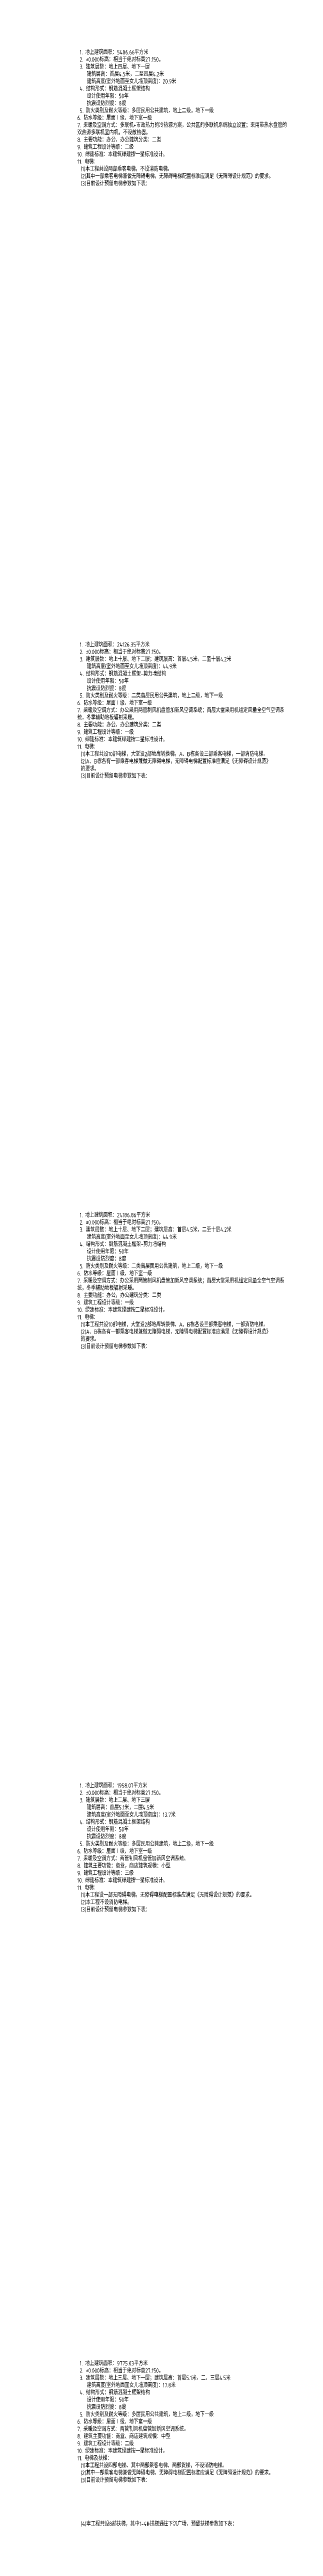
# Model space of a CAD drawing. Extents: x 332286 to 1463507, y -720758 to 86974.
# Drawn here: x 479077 to 496310, y -652165 to -397518 of the extents above; entities that cross this region are included whole.
import ezdxf

# ---------------------------------------------------------------- set-up
doc = ezdxf.new("R2010")
doc.units = 0
doc.header["$LTSCALE"] = 1000
doc.header["$MEASUREMENT"] = 0
doc.linetypes.add('ACAD_ISO05W100', pattern=[34, 24, -3, 0.5, -3, 0.5, -3])
doc.layers.add('02-TEXT_标注', color=130, linetype='CONTINUOUS')
doc.styles.add('HT_JD', font='ROS1', dxfattribs={"width": 0.8, "bigfont": 'JD'})

msp = doc.modelspace()

# ---------------------------------------------------------------- texts
at = {"layer": '02-TEXT_标注', "linetype": 'ACAD_ISO05W100', "lineweight": 100, "char_height": 450, "width": 17274.186, "attachment_point": 1, "style": 'HT_JD'}
for s, insert in [(' 1. 地上建筑面积：{\\C30;5486.66}平方米\\P 2. ±0.000标高：相当于绝对标高{\\C1;27.150}。\\P 3. 建筑层数：地上四层、{\\C30;地下一层\\P}    建筑层高：首层4.5米，二至四层4.2米\\P    建筑高度(室外地面至女儿墙顶高度)：{\\C30;20.9}米\\P 4. 结构形式：钢筋混凝土框架结构\\P    设计使用年限：50年\\P    抗震设防烈度：8度 \\P 5. 防火类别及耐火等级：多层民用公共建筑，地上二级，地下一级\\P6. 防水等级：{\\C150;屋面Ⅰ级、地下室一级}\\P7. 采暖及空调方式：多联机+市政热力的冷热源方案，公共区的多联机系统独立设置；采用带热水盘管的双热源多联机室内机，不设散热器。\\P8. 主要功能：{\\C30;办公，办公建筑分类：二类\\P}9. 建筑工程设计等级：{\\C30;二级\\P}10. 绿建标准：本建筑绿建按一星标准设计。\\P11. 电梯：\\P{\\W1.42857; }(1)本工程共设两部乘客电梯，不设消防电梯。\\P{\\W1.42857; }(2)其中一部乘客电梯兼做无障碍电梯，无障碍电梯配置标准应满足《无障碍设计规范》的要求。\\P{\\W1.42857; }(3)目前设计预留电梯参数如下表：', (479066.3, -397567.6)), (' 1. 地上建筑面积：{\\C1;24126.35}平方米\\P 2. ±0.000标高：相当于绝对标高{\\C30;27.150}。\\P 3. 建筑层数：{\\C3;地上十层、\\C30;地下二层；}建筑层高：首层4.5米，二至{\\C3;十}层4.2米{\\C30;\\P}    建筑高度(室外地面至女儿墙顶高度)：{\\C30;44.9}米\\P 4. 结构形式：{\\C3;钢筋混凝土框架-剪力墙结构}\\P    设计使用年限：50年\\P    抗震设防烈度：8度 \\P 5. 防火类别及耐火等级：{\\C3;二类高层民用公共建筑，地上二级，地下一级}\\P6. 防水等级：{\\C150;屋面Ⅰ级、地下室一级}\\P7. 采暖及空调方式：{\\C3;办公采用两管制风机盘管加新风空调系统；首层大堂采用机组定风量全空气空调系统，冬季辅助地板辐射采暖。}\\P8. 主要功能：{\\C30;办公，办公建筑分类：二类\\P}9. 建筑工程设计等级：{\\C30;一级\\P}10. 绿建标准：本建筑绿建按二星标准设计。\\P11. 电梯：\\P{\\W1.4286;\\C3; \\W0.8;(1)本工程共设10部电梯，大堂设2部地库转换梯，A、B栋各设三部乘客电梯，一部消防电梯。\\P{\\W1.42857; }(2)A、B栋各有一部乘客电梯兼做无障碍电梯，无障碍电梯配置标准应满足《无障碍设计规范》\\P{\\W1.42857; }的要求。\\P\\W1.4286; }(3)目前设计预留电梯参数如下表：', (479066.3, -458467.6)), (' 1. 地上建筑面积：{\\C1;24186.86}平方米\\P 2. ±0.000标高：相当于绝对标高{\\C30;27.150}。\\P 3. 建筑层数：{\\C3;地上十层、\\C30;地下二层；}建筑层高：首层4.5米，二至{\\C3;十}层4.2米{\\C30;\\P}    建筑高度(室外地面至女儿墙顶高度)：{\\C30;44.9}米\\P 4. 结构形式：{\\C3;钢筋混凝土框架-剪力墙结构}\\P    设计使用年限：50年\\P    抗震设防烈度：8度 \\P 5. 防火类别及耐火等级：{\\C3;二类高层民用公共建筑，地上二级，地下一级}\\P6. 防水等级：{\\C150;屋面Ⅰ级、地下室一级}\\P7. 采暖及空调方式：{\\C3;办公采用两管制风机盘管加新风空调系统；首层大堂采用机组定风量全空气空调系统，冬季辅助地板辐射采暖。}\\P8. 主要功能：{\\C30;办公，办公建筑分类：二类\\P}9. 建筑工程设计等级：{\\C30;一级\\P}10. 绿建标准：本建筑绿建按二星标准设计。\\P11. 电梯：\\P{\\W1.4286;\\C3; \\W0.8;(1)本工程共设10部电梯，大堂设2部地库转换梯，A、B栋各设三部乘客电梯，一部消防电梯。\\P{\\W1.42857; }(2)A、B栋各有一部乘客电梯兼做无障碍电梯，无障碍电梯配置标准应满足《无障碍设计规范》\\P{\\W1.42857; }的要求。\\P\\W1.4286; }(3)目前设计预留电梯参数如下表：', (479066.3, -517117.6)), (' 1. 地上建筑面积：{\\C30;1958.07}平方米\\P 2. ±0.000标高：相当于绝对标高27.150。\\P 3. 建筑层数：地上{\\C30;二}层、{\\C30;地下三层\\P    }建筑层高：{\\C30;首层5.1米，二层4.5米\\P}    建筑高度(室外地面至女儿墙顶高度)：{\\C1;13.7}米\\P 4. 结构形式：钢筋混凝土框架结构\\P    设计使用年限：50年\\P    抗震设防烈度：8度 \\P 5. 防火类别及耐火等级：多层民用公共建筑，地上二级，地下一级\\P6. 防水等级：{\\C150;屋面Ⅰ级、地下室一级}\\P7. 采暖及空调方式：{\\C1;两管制风机盘管加新风空调系统。\\P}8. 建筑主要功能：{\\C30;商业，商店建筑规模：小型}\\P9. 建筑工程设计等级：{\\C30;三级\\P}10. 绿建标准：本建筑绿建按一星标准设计。\\P11. 电梯：\\P{\\W1.42857; }(1)本工程设一部无障碍电梯，无障碍电梯配置标准应满足《无障碍设计规范》的要求。\\P{\\W1.42857; }(2)本工程不设消防电梯。\\P{\\W1.42857; }(3)目前设计预留电梯参数如下表：', (479066.3, -575767.6)), (' 1. 地上建筑面积：{\\C30;9775.03}平方米\\P 2. ±0.000标高：相当于绝对标高27.150。\\P 3. 建筑层数：地上{\\C30;三}层、{\\C30;地下一层；}建筑层高：{\\C30;首层5.1米，二、三层4.5}米{\\C30;\\P}    建筑高度(室外地面至女儿墙顶高度)：{\\C1;17.8}米\\P 4. 结构形式：钢筋混凝土框架结构\\P    设计使用年限：50年\\P    抗震设防烈度：8度 \\P 5. 防火类别及耐火等级：多层民用公共建筑，地上二级，地下一级\\P6. 防水等级：{\\C150;屋面Ⅰ级、地下室一级\\P}7. 采暖及空调方式：{\\C1;两管制风机盘管加新风空调系统。\\P}8. 建筑主要功能：{\\C30;商业、商店建筑规模：中型\\P}9. 建筑工程设计等级：{\\C30;二级\\P}10. 绿建标准：本建筑绿建按一星标准设计。\\P11. 电梯及扶梯：\\P{\\W1.42857; }(1)本工程共设四部电梯，其中两部乘客电梯、两部货梯，不设消防电梯。\\P{\\W1.42857; }(2)其中一部乘客电梯兼做无障碍电梯，无障碍电梯配置标准应满足《无障碍设计规范》的要求。\\P{\\W1.42857; }(3)目前设计预留电梯参数如下表：\\P{\\W1.42857; }\\P{\\W1.42857; }\\P{\\W1.42857; }\\P{\\W1.42857; }\\P{\\W1.42857; }\\P{\\W1.42857; }(4)本工程共设8部扶梯，其中1-4#扶梯通往下沉广场，预留扶梯参数如下表：', (479066.3, -635167.6))]:
    msp.add_mtext(s, dxfattribs=dict(at, insert=insert))

doc.saveas('drawing.dxf')
